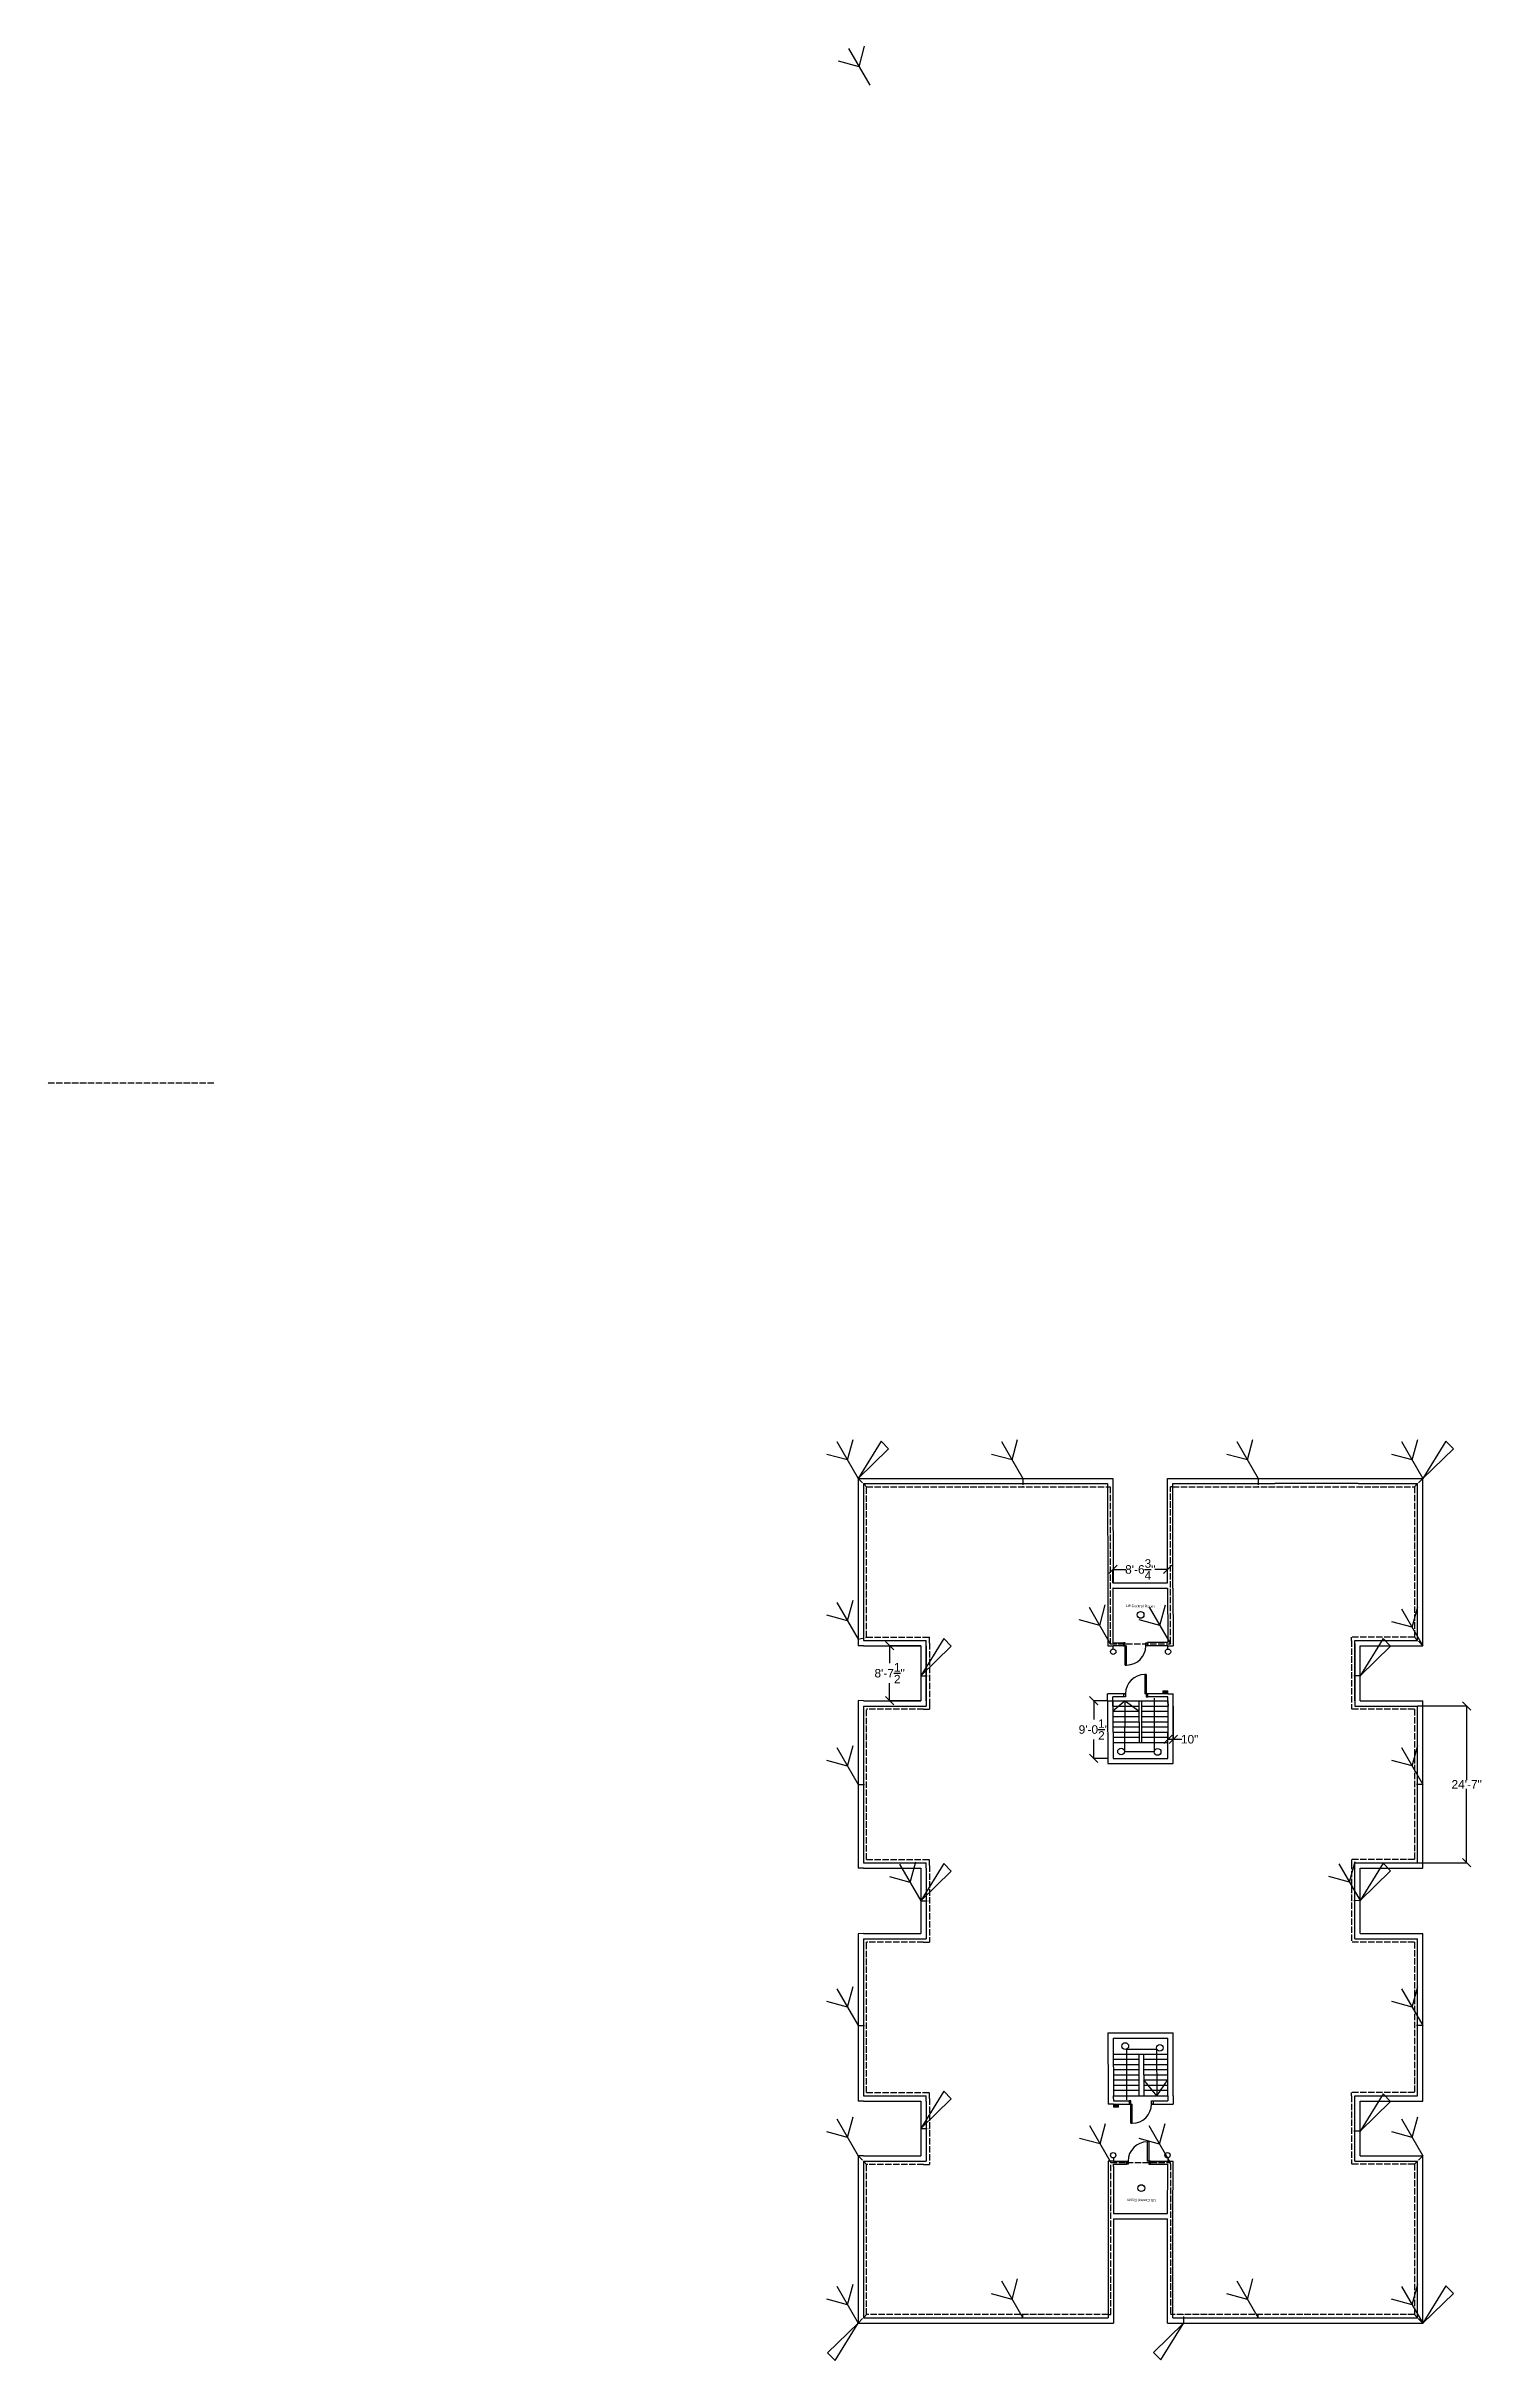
# Model space of a CAD drawing. Header units: inches. Extents: x 1414 to 6047, y 753 to 5111.
# Drawn here: x 1414 to 4116, y 753 to 5111 of the extents above; entities that cross this region are included whole.
import ezdxf

# ---------------------------------------------------------------- set-up
doc = ezdxf.new("R2010")
doc.units = ezdxf.units.IN
doc.header["$MEASUREMENT"] = 0
doc.linetypes.add('ACAD_ISO02W100', pattern=[15, 12, -3])
doc.linetypes.add('HIDDEN', pattern=[0.375, 0.25, -0.125])
doc.layers.add('Conduit_SB_SDB', color=50, linetype='HIDDEN', lineweight=18)
doc.layers.add('emmergency switch', color=10, linetype='Continuous', lineweight=18)
for name, color, linetype in [('Dimension', 212, 'Continuous'), ('Door1', 200, 'Continuous'), ('EARTH CONDUCTOR', 170, 'Continuous'), ('Fitting4', 140, 'Continuous'), ('Fittings', 140, 'Continuous'), ('light', 2, 'Continuous'), ('LIGHTNING POLE', 80, 'Continuous'), ('ROOF CONDUCTOR', 140, 'ACAD_ISO02W100'), ('stairs', 240, 'Continuous')]:
    doc.layers.add(name, color=color, linetype=linetype)
doc.styles.get("Standard").update_dxf_attribs({"font": 'arial.ttf'})
doc.styles.add('style2', font='arial.ttf', dxfattribs={"height": 5})
doc.dimstyles.get("Standard").update_dxf_attribs({"dimtxt": 16, "dimasz": 16, "dimexe": 0.18, "dimexo": 0.0625, "dimgap": 0.09, "dimtad": 0, "dimtih": 1, "dimtoh": 1, "dimzin": 0, "dimdsep": 46, "dimlunit": 4, "dimtxsty": 'Standard', "dimblk": 'ARCHTICK', "dimcen": 0.09, "dimclrt": 256, "dimadec": 0, "dimazin": 0, "dimtfac": 1, "dimtofl": 0, "dimtmove": 0, "dimatfit": 3, "dimfxl": 1, "dimtolj": 1, "dimtzin": 0, "dimarcsym": 0})

msp = doc.modelspace()

# ---------------------------------------------------------------- texts
at = {"layer": 'Conduit_SB_SDB', "style": 'style2'}
for rotation, p in [(358.791035, (3444.171, 2173.837)), (178.791035, (3501.406, 1059.302))]:
    msp.add_text('Lift Control Room', height=5, rotation=rotation, dxfattribs=at).set_placement(p)

# ---------------------------------------------------------------- blocks, each defined once
blk = doc.blocks.new('_ArchTick')
at = {"color": 0, "linetype": 'ByBlock', "const_width": 0.15}
blk.add_lwpolyline([(-0.5, -0.5), (0.5, 0.5)], dxfattribs=at)
blk = doc.blocks.new('*D1')
at = {"layer": 'Defpoints', "color": 0, "transparency": 16777216}
for p in [(3993.3, 1987.6), (3993.3, 1692.6), (4085.6, 1692.6)]:
    blk.add_point(p, dxfattribs=at)
at = {"layer": 'Dimension', "color": 0, "lineweight": -2, "transparency": 16777216}
for p, q in [((3993.4, 1987.6), (4085.8, 1987.6)), ((4085.6, 1987.6), (4085.6, 1848.2)), ((4085.6, 1692.6), (4085.6, 1831.9)), ((3993.4, 1692.6), (4085.8, 1692.6))]:
    blk.add_line(p, q, dxfattribs=at)
at = {"layer": 'Dimension', "color": 0, "lineweight": -2, "transparency": 16777216, "xscale": 16, "yscale": 16, "zscale": 16}
for p, rotation in [((4085.6, 1987.6), 90), ((4085.6, 1692.6), 270)]:
    blk.add_blockref('_ArchTick', p, dxfattribs=dict(at, rotation=rotation))
at = {"layer": 'Dimension', "transparency": 16777216, "insert": (4085.6, 1840.1), "char_height": 16, "attachment_point": 5}
blk.add_mtext('\\A1;24\'-7"', dxfattribs=at)
blk = doc.blocks.new('*D3')
at = {"layer": 'Defpoints', "color": 0, "transparency": 16777216}
for p in [(3059, 2101.1), (3000.3, 1997.6), (3059, 1997.6)]:
    blk.add_point(p, dxfattribs=at)
at = {"layer": 'Dimension', "color": 0, "lineweight": -2, "transparency": 16777216}
for p, q in [((3059, 2101.1), (3000.1, 2101.1)), ((3000.3, 2101.1), (3000.3, 2068.3)), ((3000.3, 1997.6), (3000.3, 2030.4)), ((3059, 1997.6), (3000.1, 1997.6))]:
    blk.add_line(p, q, dxfattribs=at)
at = {"layer": 'Dimension', "color": 0, "lineweight": -2, "transparency": 16777216, "xscale": 16, "yscale": 16, "zscale": 16}
for p, rotation in [((3000.3, 2101.1), 90), ((3000.3, 1997.6), 270)]:
    blk.add_blockref('_ArchTick', p, dxfattribs=dict(at, rotation=rotation))
at = {"layer": 'Dimension', "transparency": 16777216, "insert": (3000.3, 2049.3), "char_height": 16, "attachment_point": 5}
blk.add_mtext('\\A1;8\'-7{\\H1x;\\S1/2;}"', dxfattribs=at)
blk = doc.blocks.new('*D7')
at = {"layer": 'Defpoints', "color": 0, "transparency": 16777216}
for p in [(3523.9, 1987.6), (3533.9, 1987.6), (3533.9, 1924.9)]:
    blk.add_point(p, dxfattribs=at)
at = {"layer": 'Dimension', "color": 0, "lineweight": -2, "transparency": 16777216}
for p, q in [((3523.9, 1987.5), (3523.9, 1924.7)), ((3533.9, 1987.5), (3533.9, 1924.7)), ((3523.9, 1924.9), (3533.9, 1924.9)), ((3533.9, 1924.9), (3549.9, 1924.9))]:
    blk.add_line(p, q, dxfattribs=at)
at = {"layer": 'Dimension', "color": 0, "lineweight": -2, "transparency": 16777216, "xscale": 16, "yscale": 16, "zscale": 16, "rotation": 180}
blk.add_blockref('_ArchTick', (3523.9, 1924.9), dxfattribs=at)
at = {"layer": 'Dimension', "color": 0, "lineweight": -2, "transparency": 16777216, "xscale": 16, "yscale": 16, "zscale": 16}
blk.add_blockref('_ArchTick', (3533.9, 1924.9), dxfattribs=at)
at = {"layer": 'Dimension', "transparency": 16777216, "insert": (3564.6, 1924.9), "char_height": 16, "attachment_point": 5}
blk.add_mtext('\\A1;10"', dxfattribs=at)
blk = doc.blocks.new('*D8')
at = {"layer": 'Defpoints', "color": 0, "transparency": 16777216}
for p in [(3523.2, 2244.6), (3420.4, 2219.6), (3523.2, 2219.6)]:
    blk.add_point(p, dxfattribs=at)
at = {"layer": 'Dimension', "color": 0, "lineweight": -2, "transparency": 16777216}
for p, q in [((3420.4, 2219.6), (3420.4, 2244.8)), ((3420.4, 2244.6), (3444.4, 2244.6)), ((3523.2, 2244.6), (3499.3, 2244.6)), ((3523.2, 2219.6), (3523.2, 2244.8))]:
    blk.add_line(p, q, dxfattribs=at)
at = {"layer": 'Dimension', "color": 0, "lineweight": -2, "transparency": 16777216, "xscale": 16, "yscale": 16, "zscale": 16, "rotation": 180}
blk.add_blockref('_ArchTick', (3420.4, 2244.6), dxfattribs=at)
at = {"layer": 'Dimension', "color": 0, "lineweight": -2, "transparency": 16777216, "xscale": 16, "yscale": 16, "zscale": 16}
blk.add_blockref('_ArchTick', (3523.2, 2244.6), dxfattribs=at)
at = {"layer": 'Dimension', "transparency": 16777216, "insert": (3471.8, 2244.6), "char_height": 16, "attachment_point": 5}
blk.add_mtext('\\A1;8\'-6{\\H1x;\\S3/4;}"', dxfattribs=at)
blk = doc.blocks.new('*D9')
at = {"layer": 'Defpoints', "color": 0, "transparency": 16777216}
for p in [(3410.3, 1997.5), (3384.3, 1889), (3410.5, 1889)]:
    blk.add_point(p, dxfattribs=at)
at = {"layer": 'Dimension', "color": 0, "lineweight": -2, "transparency": 16777216}
for p, q in [((3410.3, 1997.5), (3384.1, 1997.5)), ((3384.3, 1997.5), (3384.3, 1962.3)), ((3384.3, 1889), (3384.3, 1924.3)), ((3410.4, 1889), (3384.1, 1889))]:
    blk.add_line(p, q, dxfattribs=at)
at = {"layer": 'Dimension', "color": 0, "lineweight": -2, "transparency": 16777216, "xscale": 16, "yscale": 16, "zscale": 16}
for p, rotation in [((3384.3, 1997.5), 90), ((3384.3, 1889), 270)]:
    blk.add_blockref('_ArchTick', p, dxfattribs=dict(at, rotation=rotation))
at = {"layer": 'Dimension', "transparency": 16777216, "insert": (3384.3, 1943.3), "char_height": 16, "attachment_point": 5}
blk.add_mtext('\\A1;9\'-0{\\H1x;\\S1/2;}"', dxfattribs=at)
blk = doc.blocks.new('LIGHTNING ARRESTOR')
at = {"layer": 'LIGHTNING POLE'}
for p, q in [((1457.2, 3091.7), (1418.6, 3102.2)), ((1437.2, 3126.4), (1477.2, 3057.1)), ((1457.2, 3091.7), (1467.6, 3130.4))]:
    blk.add_line(p, q, dxfattribs=at)
blk = doc.blocks.new('LIGHTNING  ARRESTOR')
at = {"layer": 'LIGHTNING POLE'}
blk.add_blockref('LIGHTNING ARRESTOR', (-1477.2, -3057.1), dxfattribs=at)
blk = doc.blocks.new('DOWN  CONDUCTOR')
at = {"layer": 'EARTH CONDUCTOR'}
for p, q in [((-40, 69.3), (-57.3, 59.3)), ((-57.3, 59.3), (0, 0)), ((-40, 69.3), (0, 0))]:
    blk.add_line(p, q, dxfattribs=at)
blk = doc.blocks.new('Door1')
for p, q in [((0, 0), (0, 6)), ((0, 6), (3, 6)), ((3, 0), (0, 0)), ((3, 6), (3, 0)), ((42, 42), (39, 42)), ((39, 42), (39, 6)), ((45, 6), (39, 6)), ((42, 42), (42, 0)), ((42, 0), (45, 0)), ((45, 0), (45, 6))]:
    blk.add_line(p, q)
blk.add_arc((39, 6), 36, 90, 180)
blk = doc.blocks.new('Ceiling Light Fitting')
at = {"layer": 'Fittings'}
blk.add_circle((0, 0), 25.2, dxfattribs=at)
blk = doc.blocks.new('wall light')
at = {"layer": 'Fitting4'}
blk.add_line((-6, 0), (0, 0), dxfattribs=at)
at = {"layer": 'Fitting4', "lineweight": -3}
blk.add_circle((-11, -0.4), 5.03, dxfattribs=at)
blk = doc.blocks.new('emergrncy switch')
h = blk.add_hatch()
h.set_pattern_fill('ANSI33', color=256)
h.paths.add_polyline_path([(9.5, 0), (0, 0), (0, -5.5), (9.5, -5.5)])
at = {"layer": 'emmergency switch'}
for p, q in [((0, 0), (9.5, 0)), ((0, -5.5), (0, 0)), ((9.5, 0), (9.5, -5.5)), ((9.5, -5.5), (0, -5.5))]:
    blk.add_line(p, q, dxfattribs=at)

# ---------------------------------------------------------------- dimensions: what is measured, and where the dimension line sits
at = {"layer": 'Dimension'}
for base, p1, p2, picture, middle in [((3523.225, 2244.629), (3420.417, 2219.564), (3523.225, 2219.564), '*D8', (3471.821, 2244.629)), ((3533.89, 1924.857), (3523.923, 1987.564), (3533.89, 1987.564), '*D7', (3564.637, 1924.857))]:
    dim = msp.add_linear_dim(base=base, p1=p1, p2=p2, dimstyle='Standard', dxfattribs=at)
    dim.commit()
    dim.dimension.update_dxf_attribs({"geometry": picture, "text_midpoint": middle})
for base, p1, p2, picture, middle in [((3000.256, 1997.564), (3059.043, 2101.064), (3059.043, 1997.564), '*D3', (3000.256, 2049.314)), ((3384.302, 1889.05), (3410.342, 1997.55), (3410.453, 1889.05), '*D9', (3384.302, 1943.3)), ((4085.586, 1692.564), (3993.293, 1987.564), (3993.293, 1692.564), '*D1', (4085.586, 1840.064))]:
    dim = msp.add_linear_dim(base=base, p1=p1, p2=p2, angle=90, dimstyle='Standard', dxfattribs=at)
    dim.commit()
    dim.dimension.update_dxf_attribs({"geometry": picture, "text_midpoint": middle})

# ---------------------------------------------------------------- linework, layer by layer
for p, q in [((2941.043, 2416.064), (3420.417, 2416.064)), ((2941.043, 2416.064), (2941.043, 2101.105)), ((2951.043, 2406.064), (2951.043, 2111.064)), ((2951.043, 2406.064), (3410.423, 2406.064)), ((3410.423, 2406.064), (3410.537, 2209.564)), ((3420.417, 2416.064), (3420.531, 2219.564)), ((3523.217, 2416.064), (4003.293, 2416.064)), ((3523.225, 2219.564), (3523.217, 2416.064)), ((3533.217, 2416.064), (3533.217, 2416.064)), ((3533.218, 2406.064), (3724.916, 2406.064)), ((3533.225, 2209.564), (3533.218, 2406.064)), ((3881.293, 2406.064), (3724.916, 2406.064)), ((3881.293, 2406.064), (3993.293, 2406.064)), ((3993.293, 2287.929), (3993.293, 2406.064)), ((4003.293, 2101.064), (4003.293, 2416.064)), ((3993.293, 2287.929), (3993.301, 2287.929)), ((3993.293, 2281.929), (3993.301, 2287.929)), ((3993.293, 2111.064), (3993.293, 2281.929)), ((3993.293, 2281.929), (3993.293, 2281.929)), ((3410.537, 2209.564), (3410.772, 2111.064)), ((3420.417, 2219.564), (3523.217, 2219.564)), ((3420.417, 2209.564), (3523.217, 2209.564)), ((3420.537, 2209.564), (3420.42, 2209.564)), ((3420.42, 2209.564), (3420.449, 2111.064)), ((3523.217, 2219.564), (3523.225, 2219.564)), ((3523.217, 2219.564), (3523.225, 2219.564)), ((3523.217, 2209.564), (3523.225, 2209.564)), ((3523.217, 2209.564), (3523.247, 2209.564)), ((3523.247, 2209.564), (3523.542, 2111.064)), ((3533.225, 2209.564), (3533.393, 2111.064)), ((2951.043, 2101.064), (2941.043, 2101.105)), ((2951.043, 2111.064), (3059.043, 2111.064)), ((2951.043, 2101.064), (3059.043, 2101.064)), ((3059.043, 2111.064), (3069.043, 2111.064)), ((3059.043, 2101.064), (3059.043, 1997.564)), ((3069.043, 2101.064), (3069.043, 2111.064)), ((3069.043, 2101.064), (3069.043, 1997.564)), ((3069.043, 1997.564), (3069.043, 2101.064)), ((3410.772, 2111.064), (3410.772, 2100.852)), ((3410.772, 2100.852), (3420.47, 2100.846)), ((3420.449, 2111.064), (3420.458, 2106.571)), ((3420.458, 2106.571), (3440.137, 2106.611)), ((3440.138, 2100.834), (3420.471, 2100.846)), ((3440.137, 2106.611), (3440.134, 2100.834)), ((3523.531, 2106.782), (3485.137, 2106.782)), ((3485.137, 2106.782), (3485.138, 2100.806)), ((3523.531, 2100.782), (3485.138, 2100.806)), ((3523.542, 2111.064), (3523.531, 2106.782)), ((3523.531, 2100.782), (3533.477, 2100.776)), ((3523.542, 2100.782), (3533.477, 2100.768)), ((3533.393, 2111.064), (3533.393, 2100.776)), ((3533.477, 2100.776), (3533.477, 2100.768)), ((3875.293, 2111.064), (3993.293, 2111.064)), ((3875.293, 2101.064), (3875.293, 2111.064)), ((3875.293, 2105.064), (3875.293, 1987.564)), ((3875.293, 1997.505), (3875.293, 2100.564)), ((3885.293, 1997.564), (3885.293, 2101.064)), ((3885.293, 2101.064), (3993.293, 2101.064)), ((3993.293, 2101.064), (4003.293, 2101.064)), ((3410.342, 1997.55), (3410.342, 2010.755)), ((3444.106, 2010.755), (3410.342, 2010.755)), ((3420.449, 1997.05), (3420.449, 2004.755)), ((3444.106, 2004.755), (3420.449, 2004.755)), ((3441.106, 2004.755), (3441.106, 2010.755)), ((3523.888, 2010.755), (3480.106, 2010.755)), ((3523.888, 2004.755), (3483.106, 2004.755)), ((3486.106, 2004.755), (3486.106, 2010.755)), ((3523.888, 2010.755), (3533.896, 2010.755)), ((3523.888, 1997.55), (3523.888, 2004.755)), ((3533.896, 1997.547), (3533.896, 2010.755)), ((2951.043, 1997.564), (2941.043, 1997.688)), ((2941.043, 1997.688), (2941.043, 1682.24)), ((2951.043, 1997.564), (3059.043, 1997.564)), ((2951.043, 1987.564), (2951.043, 1692.564)), ((2951.043, 1987.564), (3059.043, 1987.564)), ((3059.043, 1987.564), (3069.043, 1987.564)), ((3069.043, 1997.564), (3069.043, 1987.564)), ((3410.342, 1997.55), (3420.388, 1997.55)), ((3410.342, 1997.55), (3410.463, 1879.05)), ((3420.388, 1997.55), (3420.38, 1987.564)), ((3420.38, 1987.564), (3420.388, 1997.55)), ((3420.38, 1987.564), (3420.478, 1889.05)), ((3523.857, 1889.05), (3523.923, 1987.564)), ((3523.888, 1997.55), (3523.923, 1987.564)), ((3523.923, 1987.564), (3523.888, 1997.55)), ((3533.82, 1879.047), (3533.896, 1997.547)), ((3875.293, 1987.564), (3993.293, 1987.564)), ((3885.293, 1997.564), (3993.293, 1997.564)), ((3993.293, 1997.564), (4003.293, 1997.564)), ((3993.293, 1692.564), (3993.293, 1987.564)), ((4003.293, 1682.564), (4003.293, 1997.564)), ((3410.463, 1879.05), (3523.866, 1879.05)), ((3420.478, 1889.05), (3523.857, 1889.05)), ((3523.864, 1879.05), (3533.82, 1879.047)), ((2951.043, 1682.564), (2941.043, 1682.24)), ((2951.043, 1692.564), (3069.043, 1692.564)), ((2951.043, 1682.564), (3059.043, 1682.564)), ((3059.043, 1682.564), (3059.043, 1559.064)), ((3069.043, 1682.564), (3069.043, 1692.564)), ((3069.043, 1682.564), (3069.043, 1559.064)), ((3875.293, 1549.064), (3875.293, 1692.564)), ((3875.293, 1692.564), (3993.293, 1692.564)), ((3885.293, 1559.064), (3885.293, 1682.564)), ((3885.293, 1682.564), (3993.293, 1682.564)), ((3993.293, 1682.564), (4003.293, 1682.564)), ((2951.043, 1559.064), (2941.043, 1558.98)), ((2941.043, 1558.98), (2941.043, 1244.078)), ((2951.043, 1559.064), (3059.043, 1559.064)), ((2951.043, 1549.064), (2951.043, 1254.064)), ((2951.043, 1549.064), (3069.043, 1549.064)), ((3069.043, 1559.064), (3069.043, 1549.064)), ((3875.293, 1549.064), (3993.293, 1549.064)), ((3885.293, 1559.064), (3993.293, 1559.064)), ((3993.293, 1559.064), (4003.293, 1559.064)), ((3993.293, 1254.064), (3993.293, 1549.064)), ((4003.293, 1244.064), (4003.293, 1559.064)), ((3410.982, 1372.564), (3533.496, 1372.564)), ((3410.982, 1372.564), (3411.103, 1254.054)), ((3421.002, 1362.564), (3523.502, 1362.564)), ((3421.002, 1362.564), (3421.11, 1254.064)), ((3523.428, 1254.064), (3523.502, 1362.564)), ((3533.42, 1254.06), (3533.496, 1372.564)), ((2951.043, 1244.064), (2941.043, 1244.078)), ((2951.043, 1254.064), (3069.043, 1254.064)), ((2951.043, 1244.064), (3059.043, 1244.064)), ((3059.043, 1244.064), (3059.043, 1141.064)), ((3069.043, 1244.064), (3069.043, 1254.064)), ((3069.043, 1244.064), (3069.043, 1141.064)), ((3411.103, 1254.054), (3411.103, 1244.054)), ((3411.103, 1244.054), (3411.103, 1238.194)), ((3421.11, 1238.194), (3411.103, 1238.194)), ((3421.11, 1248.054), (3421.11, 1254.064)), ((3421.11, 1248.054), (3421.11, 1244.194)), ((3421.11, 1244.194), (3453.753, 1244.194)), ((3421.11, 1238.194), (3453.753, 1238.194)), ((3450.753, 1244.194), (3450.753, 1238.194)), ((3492.753, 1244.194), (3523.428, 1244.194)), ((3492.753, 1238.194), (3523.428, 1238.194)), ((3495.753, 1244.194), (3495.753, 1238.194)), ((3523.428, 1254.064), (3523.428, 1254.054)), ((3523.428, 1254.064), (3523.428, 1248.054)), ((3523.428, 1248.054), (3523.428, 1244.194)), ((3523.428, 1238.194), (3533.42, 1238.194)), ((3533.42, 1254.06), (3533.42, 1244.054)), ((3533.42, 1244.054), (3533.42, 1238.194)), ((3875.293, 1131.064), (3875.293, 1254.064)), ((3875.293, 1254.064), (3993.293, 1254.064)), ((3885.293, 1141.064), (3885.293, 1244.064)), ((3885.293, 1244.064), (3993.293, 1244.064)), ((3993.293, 1244.064), (4003.293, 1244.064)), ((2951.043, 1141.064), (2941.043, 1141.106)), ((2941.043, 1141.106), (2941.043, 826.064)), ((2951.043, 1141.064), (3059.043, 1141.064)), ((3069.043, 1141.064), (3069.043, 1131.064)), ((3885.293, 1141.064), (3993.293, 1141.064)), ((3993.293, 1141.064), (4003.293, 1141.064)), ((4003.293, 826.064), (4003.293, 1141.064)), ((2951.043, 1131.064), (2951.043, 836.064)), ((2951.043, 1131.064), (3069.043, 1131.064)), ((3411.229, 1131.064), (3411.341, 1022.554)), ((3421.233, 1131.064), (3411.229, 1131.064)), ((3421.233, 1131.064), (3448.894, 1131.064)), ((3421.233, 1125.064), (3445.894, 1125.064)), ((3421.242, 1121.064), (3421.233, 1125.064)), ((3421.233, 1121.064), (3421.242, 1121.064)), ((3421.242, 1121.064), (3421.331, 1032.564)), ((3445.894, 1131.064), (3445.894, 1125.064)), ((3487.891, 1131.064), (3523.345, 1131.064)), ((3490.894, 1125.064), (3490.894, 1131.064)), ((3490.894, 1125.064), (3523.339, 1125.064)), ((3523.279, 1032.564), (3523.339, 1120.995)), ((3523.339, 1120.995), (3523.339, 1125.064)), ((3523.345, 1131.064), (3533.342, 1131.064)), ((3523.345, 1131.064), (3523.345, 1131.064)), ((3533.272, 1022.557), (3533.342, 1131.064)), ((3875.293, 1131.064), (3993.293, 1131.064)), ((3993.293, 836.064), (3993.293, 1131.064)), ((3411.221, 1032.564), (3411.335, 836.064)), ((3411.33, 1032.564), (3411.221, 1032.564)), ((3421.341, 1022.564), (3421.226, 1022.564)), ((3421.226, 1022.564), (3421.341, 826.064)), ((3421.341, 1032.564), (3421.331, 1032.564)), ((3421.341, 1032.564), (3523.28, 1032.564)), ((3421.341, 1022.564), (3523.28, 1022.564)), ((3523.28, 826.064), (3523.272, 1022.564)), ((3533.28, 836.064), (3533.272, 1032.564)), ((2951.043, 836.064), (3411.335, 836.064)), ((3533.28, 836.064), (3993.293, 836.064)), ((2941.043, 826.064), (3421.341, 826.064)), ((3411.341, 826.064), (3411.341, 826.058)), ((3523.28, 826.064), (4003.293, 826.064))]:
    msp.add_line(p, q)
at = {"layer": 'ROOF CONDUCTOR'}
for p, q in [((1729.454, 3159.605), (1414.2, 3159.605)), ((2941.043, 2416.064), (2957.043, 2400.064)), ((2957.043, 2400.064), (3410.426, 2400.064)), ((2957.043, 2117.064), (2957.043, 2400.064)), ((3250.686, 2416.064), (3250.686, 2400.064)), ((3410.426, 2400.064), (3415.426, 2400.064)), ((3415.426, 2400.064), (3415.426, 2105.958)), ((3528.536, 2105.834), (3528.536, 2400.064)), ((3533.218, 2400.064), (3528.536, 2400.064)), ((3533.218, 2400.064), (3987.293, 2400.064)), ((3693.293, 2416.064), (3693.293, 2400.064)), ((4003.293, 2416.064), (3987.293, 2400.064)), ((3987.293, 2400.064), (3987.293, 2117.064)), ((2941.043, 2113.173), (2957.043, 2117.064)), ((2957.043, 2117.064), (3064.043, 2117.064)), ((3064.043, 2117.064), (3075.043, 2117.064)), ((3075.043, 2106.064), (3075.043, 2117.064)), ((3075.043, 2106.064), (3075.043, 1992.564)), ((3415.426, 2105.958), (3415.426, 2104.581)), ((3415.426, 2104.581), (3528.536, 2104.581)), ((3528.536, 2105.318), (3528.536, 2104.581)), ((3528.536, 2100.779), (3528.536, 2100.775)), ((3987.293, 2117.064), (3869.293, 2117.064)), ((3869.293, 2111.064), (3869.293, 2117.064)), ((3869.293, 2111.064), (3869.293, 1981.564)), ((4003.293, 2101.064), (3987.293, 2117.064)), ((3993.293, 2113.173), (3993.293, 2113.173)), ((3059.043, 2044.439), (3075.043, 2044.439)), ((3885.293, 2044.439), (3869.293, 2044.439)), ((2957.043, 1698.564), (2957.043, 1981.564)), ((3064.043, 1981.564), (2957.043, 1981.564)), ((3064.043, 1981.564), (3075.043, 1981.564)), ((3075.043, 1992.564), (3075.043, 1981.564)), ((3987.293, 1981.564), (3869.293, 1981.564)), ((3987.293, 1981.564), (3987.293, 1698.564)), ((2941.043, 1839.964), (2957.043, 1840.064)), ((4003.293, 1840.064), (3987.293, 1840.089)), ((2957.043, 1698.564), (3075.043, 1698.564)), ((3075.043, 1687.564), (3075.043, 1698.564)), ((3075.043, 1687.564), (3075.043, 1543.064)), ((3987.293, 1698.564), (3869.293, 1698.564)), ((3869.293, 1698.564), (3869.293, 1692.564)), ((3869.293, 1692.564), (3869.293, 1543.064)), ((3059.043, 1620.814), (3075.043, 1620.814)), ((3885.293, 1621.45), (3869.293, 1620.814)), ((2957.043, 1536.751), (2957.043, 1543.064)), ((3064.043, 1543.064), (2957.043, 1543.064)), ((2957.043, 1260.064), (2957.043, 1536.751)), ((3064.043, 1548.945), (3064.043, 1549.064)), ((3064.043, 1543.064), (3075.043, 1543.064)), ((3987.293, 1543.064), (3869.293, 1543.064)), ((3987.293, 1543.064), (3987.293, 1260.064)), ((2941.043, 1386.222), (2957.043, 1386.222)), ((4003.293, 1386.222), (3987.293, 1386.222)), ((2957.043, 1260.064), (3075.043, 1260.064)), ((3075.043, 1249.064), (3075.043, 1260.064)), ((3075.043, 1249.064), (3075.043, 1124.72)), ((3987.293, 1260.064), (3869.293, 1260.064)), ((3869.293, 1254.064), (3869.293, 1260.064)), ((3869.293, 1254.064), (3869.293, 1125.064)), ((3059.043, 1192.564), (3075.043, 1192.564)), ((3885.293, 1187.439), (3869.293, 1187.439)), ((2941.043, 1141.106), (2957.043, 1124.67)), ((2941.043, 1135.67), (2941.043, 1135.67)), ((3987.293, 1141.064), (3987.293, 1140.797)), ((4003.293, 1141.064), (3987.293, 1125.064)), ((2957.043, 841.911), (2957.043, 1124.67)), ((3064.043, 1124.67), (2957.043, 1124.67)), ((3064.043, 1124.67), (3075.043, 1124.67)), ((3416.231, 1128.609), (3523.342, 1128.537)), ((3416.331, 842.064), (3416.331, 1126.063)), ((3523.342, 1128.537), (3528.342, 1128.537)), ((3528.342, 1125.991), (3528.342, 1128.537)), ((3528.342, 1125.991), (3528.342, 842.064)), ((3987.293, 1125.064), (3869.293, 1125.064)), ((3987.293, 1125.064), (3987.293, 842.064)), ((2941.043, 826.064), (2957.043, 842.064)), ((3411.331, 842.064), (2957.043, 842.064)), ((3250.686, 836.064), (3250.686, 842.064)), ((3411.331, 842.064), (3416.331, 842.064)), ((3533.279, 842.064), (3528.342, 842.064)), ((3987.293, 842.064), (3533.279, 842.064)), ((3553.91, 826.79), (3553.91, 842.064)), ((3693.293, 836.064), (3693.293, 842.064)), ((4003.085, 825.861), (3987.293, 842.064)), ((3993.293, 836.064), (3993.293, 836.064))]:
    msp.add_line(p, q, dxfattribs=at)
at = {"layer": 'stairs'}
for p, q in [((3069.011, 2049.564), (3069.043, 2049.564)), ((3420.449, 1997.05), (3523.877, 1997.05)), ((3443.224, 1997.05), (3420.449, 1977.55)), ((3420.449, 1987.3), (3469.817, 1987.3)), ((3420.449, 1977.55), (3469.845, 1977.55)), ((3420.449, 1967.8), (3469.874, 1967.8)), ((3442.943, 1901.13), (3443.224, 1997.05)), ((3443.224, 1997.05), (3469.845, 1977.55)), ((3470.018, 1919.05), (3469.788, 1997.043)), ((3474.768, 1919.05), (3474.538, 1997.057)), ((3474.567, 1987.3), (3523.877, 1987.3)), ((3474.595, 1977.55), (3523.877, 1977.55)), ((3474.624, 1967.8), (3523.877, 1967.8)), ((3497.968, 2002.113), (3497.968, 1901.13)), ((3420.449, 1958.05), (3469.903, 1958.05)), ((3420.449, 1948.3), (3469.932, 1948.3)), ((3420.449, 1938.55), (3469.96, 1938.55)), ((3420.449, 1928.8), (3469.989, 1928.8)), ((3420.449, 1919.05), (3523.877, 1919.05)), ((3474.653, 1958.05), (3523.877, 1958.05)), ((3474.682, 1948.3), (3523.877, 1948.3)), ((3474.71, 1938.55), (3523.877, 1938.55)), ((3474.739, 1928.8), (3523.877, 1928.8)), ((3497.968, 1901.13), (3442.943, 1901.13)), ((3470.107, 1889.043), (3470.107, 1889.05)), ((3421.002, 1332.564), (3523.502, 1332.564)), ((3421.002, 1322.814), (3469.506, 1322.814)), ((3421.002, 1313.064), (3469.538, 1313.064)), ((3446.188, 1246.455), (3446.188, 1341.856)), ((3446.188, 1341.856), (3502.1, 1341.856)), ((3469.73, 1254.031), (3469.475, 1332.564)), ((3478.853, 1254.064), (3478.594, 1332.564)), ((3478.626, 1322.814), (3523.502, 1322.814)), ((3478.658, 1313.064), (3523.502, 1313.064)), ((3502.1, 1341.856), (3502.96, 1254.064)), ((3421.002, 1303.314), (3469.57, 1303.314)), ((3421.002, 1293.564), (3469.602, 1293.564)), ((3421.002, 1283.814), (3469.633, 1283.814)), ((3421.002, 1274.064), (3469.665, 1274.064)), ((3421.002, 1264.314), (3469.697, 1264.314)), ((3478.69, 1303.314), (3523.502, 1303.314)), ((3478.722, 1293.564), (3523.502, 1293.564)), ((3478.754, 1283.814), (3523.502, 1283.814)), ((3502.96, 1254.064), (3478.754, 1283.814)), ((3478.787, 1274.064), (3523.502, 1274.064)), ((3478.819, 1264.314), (3523.502, 1264.314)), ((3502.96, 1254.064), (3523.448, 1283.814)), ((3421.11, 1254.064), (3523.428, 1254.064))]:
    msp.add_line(p, q, dxfattribs=at)

# ---------------------------------------------------------------- block references
at = {"layer": 'Door1', "rotation": 180}
for p in [(3485.137, 2106.703), (3495.753, 1244.194)]:
    msp.add_blockref('Door1', p, dxfattribs=at)
at = {"layer": 'Door1'}
for p in [(3441.106, 2004.755), (3445.894, 1125.064)]:
    msp.add_blockref('Door1', p, dxfattribs=at)
at = {"layer": 'EARTH CONDUCTOR'}
for p, rotation in [((2941.043, 2416.064), 284.2645970706683), ((4003.293, 2416.064), 284.2645970706683), ((3059.043, 2044.439), 284.2645970706683), ((3885.293, 2044.439), 284.2645970706683), ((3059.043, 1620.814), 284.2645970706683), ((3885.293, 1621.45), 284.2645970706683), ((3059.043, 1192.564), 284.2645970706683), ((3885.293, 1187.439), 284.2645970706683), ((4003.293, 826.064), 284.2645970706683), ((2941.043, 826.064), 104.2645970706683), ((3553.91, 826.79), 104.2645970706682)]:
    msp.add_blockref('DOWN  CONDUCTOR', p, dxfattribs=dict(at, rotation=rotation))
at = {"layer": 'emmergency switch', "rotation": 180}
msp.add_blockref('emergrncy switch', (3523.888, 2010.755), dxfattribs=at)
at = {"layer": 'emmergency switch'}
msp.add_blockref('emergrncy switch', (3421.11, 1238.194), dxfattribs=at)
at = {"layer": 'Fittings', "xscale": 0.25, "yscale": 0.25, "zscale": 0.25}
for p in [(3472.464, 2158.977), (3435.601, 1901.809), (3504.419, 1901.13), (3443.541, 1347.485), (3508.409, 1344.301), (3473.744, 1080.279)]:
    msp.add_blockref('Ceiling Light Fitting', p, dxfattribs=at)
at = {"layer": 'light'}
for p, rotation in [((3420.47, 2100.846), 90), ((3523.542, 2100.782), 90), ((3421.233, 1131.064), 270), ((3523.345, 1131.064), 270)]:
    msp.add_blockref('wall light', p, dxfattribs=dict(at, rotation=rotation))
at = {"layer": 'LIGHTNING POLE'}
for p in [(2962.891, 5038.161), (2941.043, 2416.064), (3250.686, 2416.064), (3693.293, 2416.064), (4003.293, 2416.064), (2941.043, 2113.173), (3415.426, 2104.581), (3528.536, 2104.581), (4003.293, 2101.064), (2941.043, 1839.964), (4003.293, 1840.064), (3059.043, 1620.814), (3885.293, 1621.45), (2941.043, 1386.222), (4003.293, 1386.222), (2941.043, 1141.106), (3416.231, 1128.609), (3528.093, 1128.537), (4003.293, 1141.064), (2941.043, 826.064), (3250.686, 836.064), (3693.293, 836.064), (4003.163, 825.937)]:
    msp.add_blockref('LIGHTNING  ARRESTOR', p, dxfattribs=at)

msp.set_redraw_order([(e.dxf.handle, doc.entitydb.next_handle()) for e in msp.query("TEXT MTEXT ATTDEF DIMENSION ARC_DIMENSION")])  # texts and dimensions are drawn at this point

doc.saveas('drawing.dxf')
